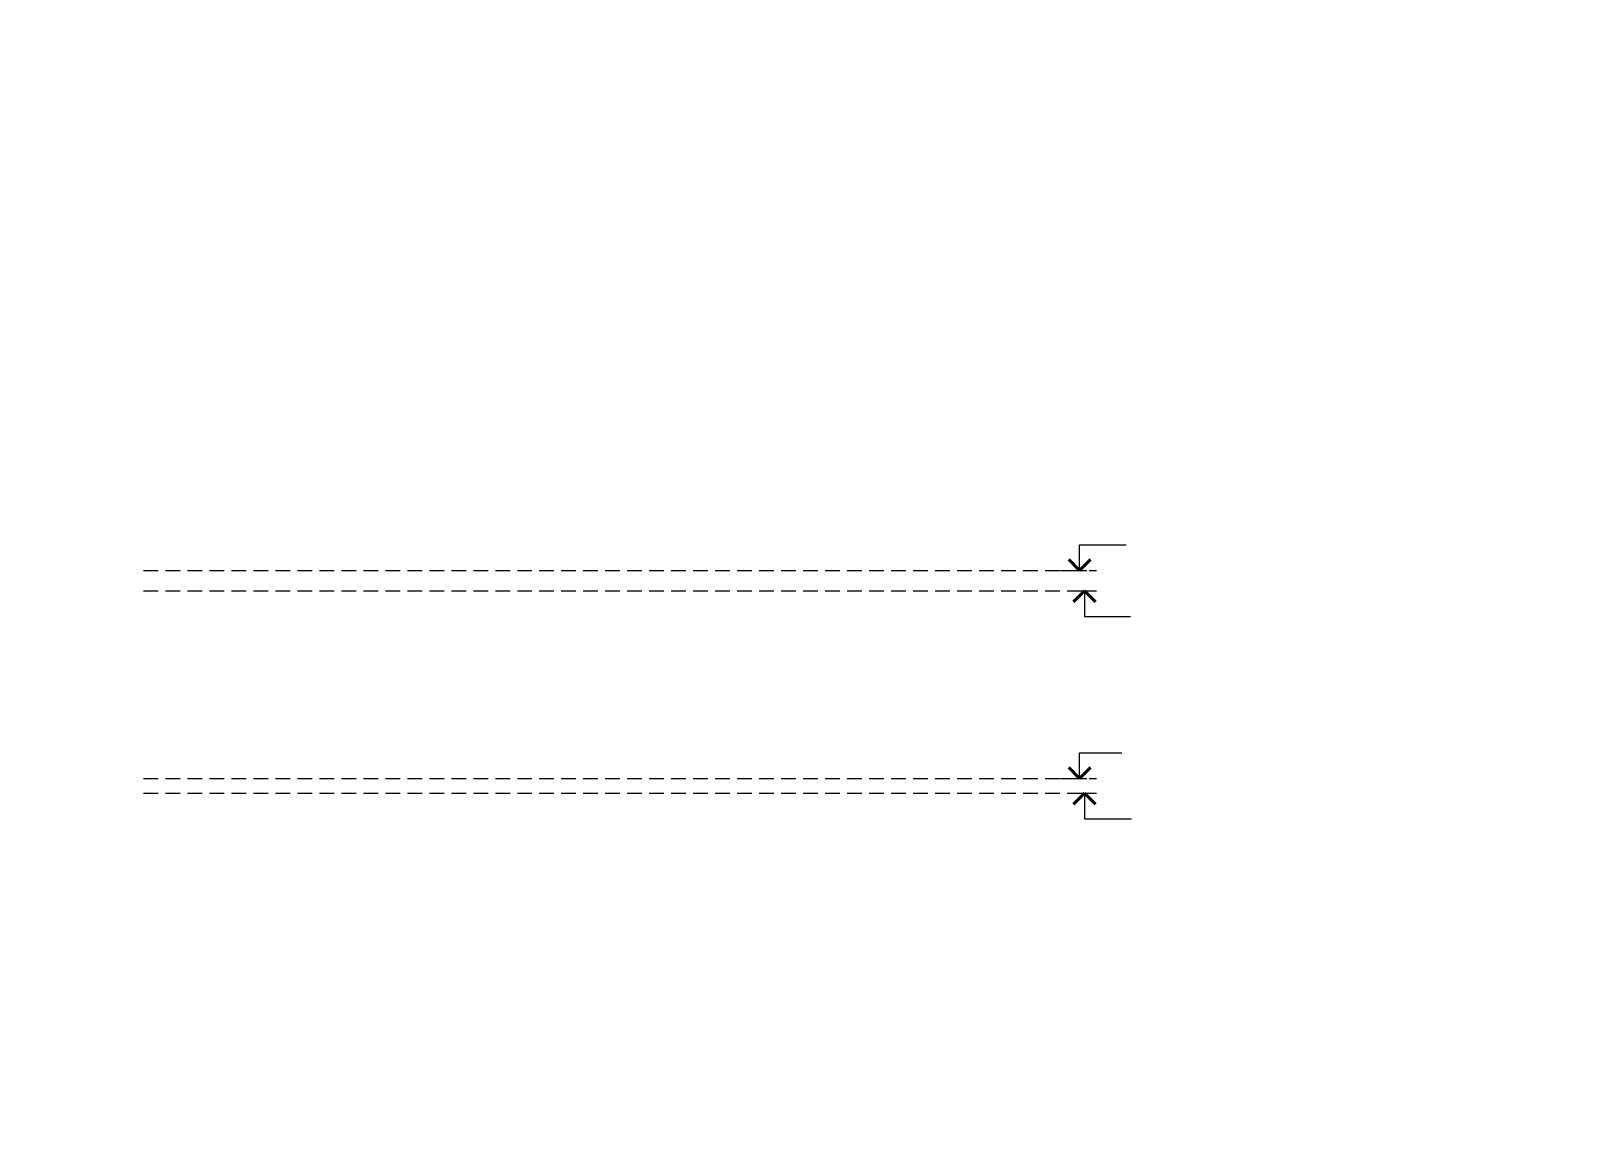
# Model space of a CAD drawing. Header units: millimetres. Extents: x 0 to 10920, y 0 to 297.
# Drawn here: x 6720 to 7140, y 0 to 297 of the extents above; entities that cross this region are included whole.
import ezdxf

# ---------------------------------------------------------------- set-up
doc = ezdxf.new("R2010")
doc.units = ezdxf.units.MM
for name, pattern in [('K5LT_BASIC', [0]), ('K5LT_DASHED', [6, 4, -2]), ('K5LT_THIN', [0])]:
    doc.linetypes.add(name, pattern=pattern)
doc.layers.add('Системный слой', color=7, linetype='Continuous')
doc.styles.add('KTEXTSTYLE', font='GOST_AU.SHX', dxfattribs={"width": 0.96, "height": 5})

# ---------------------------------------------------------------- blocks, each defined once
blk = doc.blocks.new('U67')
at = {"layer": 'Системный слой', "color": 7, "linetype": 'K5LT_THIN', "lineweight": 18}
for p, q in [((7006.164388931268, 92.9424485752952), (7006.164388931268, 99.9424485752952)), ((7006.164388931268, 99.9424485752952), (7017.688971794122, 99.9424485752952)), ((7000.923967824992, 92.9424485752952), (7008.164388931268, 92.9424485752952))]:
    blk.add_line(p, q, dxfattribs=at)
at = {"layer": 'Системный слой', "color": 5, "linetype": 'K5LT_BASIC', "lineweight": 40}
for p, q in [((7003.164388931268, 95.9424485752952), (7006.164388931268, 92.9424485752952)), ((7006.164388931268, 92.9424485752952), (7009.164388931268, 95.9424485752952))]:
    blk.add_line(p, q, dxfattribs=at)
blk = doc.blocks.new('U68')
at = {"layer": 'Системный слой', "color": 7, "linetype": 'K5LT_THIN', "lineweight": 18}
for p, q in [((7003.569617315538, 88.94243385529523), (7009.487213676541, 88.94243385529523)), ((7007.487213676541, 88.94243385529523), (7007.487213676541, 81.94243385529523)), ((7007.487213676541, 81.94243385529523), (7020.334713523953, 81.94243385529523))]:
    blk.add_line(p, q, dxfattribs=at)
at = {"layer": 'Системный слой', "color": 5, "linetype": 'K5LT_BASIC', "lineweight": 40}
for p, q in [((7007.487213676541, 88.94243385529523), (7004.487213676541, 85.94243385529523)), ((7010.487213676541, 85.94243385529523), (7007.487213676541, 88.94243385529523))]:
    blk.add_line(p, q, dxfattribs=at)
blk = doc.blocks.new('U69')
at = {"layer": 'Системный слой', "color": 7, "linetype": 'K5LT_THIN', "lineweight": 18}
for p, q in [((7006.164388931267, 149.7424445793712), (7006.164388931267, 156.7424445793712)), ((7006.164388931267, 156.7424445793712), (7018.879596984856, 156.7424445793712)), ((7000.923967824991, 149.7424445793712), (7008.164388931267, 149.7424445793712))]:
    blk.add_line(p, q, dxfattribs=at)
at = {"layer": 'Системный слой', "color": 5, "linetype": 'K5LT_BASIC', "lineweight": 40}
for p, q in [((7003.164388931267, 152.7424445793712), (7006.164388931267, 149.7424445793712)), ((7006.164388931267, 149.7424445793712), (7009.164388931267, 152.7424445793712))]:
    blk.add_line(p, q, dxfattribs=at)
blk = doc.blocks.new('U70')
at = {"layer": 'Системный слой', "color": 7, "linetype": 'K5LT_THIN', "lineweight": 18}
for p, q in [((7003.569617315538, 144.1424445793711), (7009.487213676542, 144.1424445793711)), ((7007.487213676542, 144.1424445793711), (7007.487213676542, 137.1424445793711)), ((7007.487213676542, 137.1424445793711), (7020.003984039396, 137.1424445793711))]:
    blk.add_line(p, q, dxfattribs=at)
at = {"layer": 'Системный слой', "color": 5, "linetype": 'K5LT_BASIC', "lineweight": 40}
for p, q in [((7007.487213676542, 144.1424445793711), (7004.487213676542, 141.1424445793711)), ((7010.487213676542, 141.1424445793711), (7007.487213676542, 144.1424445793711))]:
    blk.add_line(p, q, dxfattribs=at)
blk = doc.blocks.new('U66')
at = {"layer": 'Системный слой', "color": 7, "linetype": 'K5LT_DASHED', "lineweight": 18}
for p, q in [((6750.745283335154, 149.7424445793711), (7010.745283335154, 149.7424445793711)), ((6750.745283335156, 144.142444579371), (7010.745283335156, 144.142444579371)), ((6750.745283335156, 92.94244857529517), (7010.745283335156, 92.94244857529517)), ((6750.745283335155, 88.94243385529523), (7010.745283335155, 88.94243385529523))]:
    blk.add_line(p, q, dxfattribs=at)
at = {"layer": 'Системный слой'}
for name in ['U69', 'U70', 'U67', 'U68']:
    blk.add_blockref(name, (0, 0), dxfattribs=at)

msp = doc.modelspace()

# ---------------------------------------------------------------- block references
at = {"layer": 'Системный слой'}
msp.add_blockref('U66', (0, 0), dxfattribs=at)

doc.saveas('drawing.dxf')
